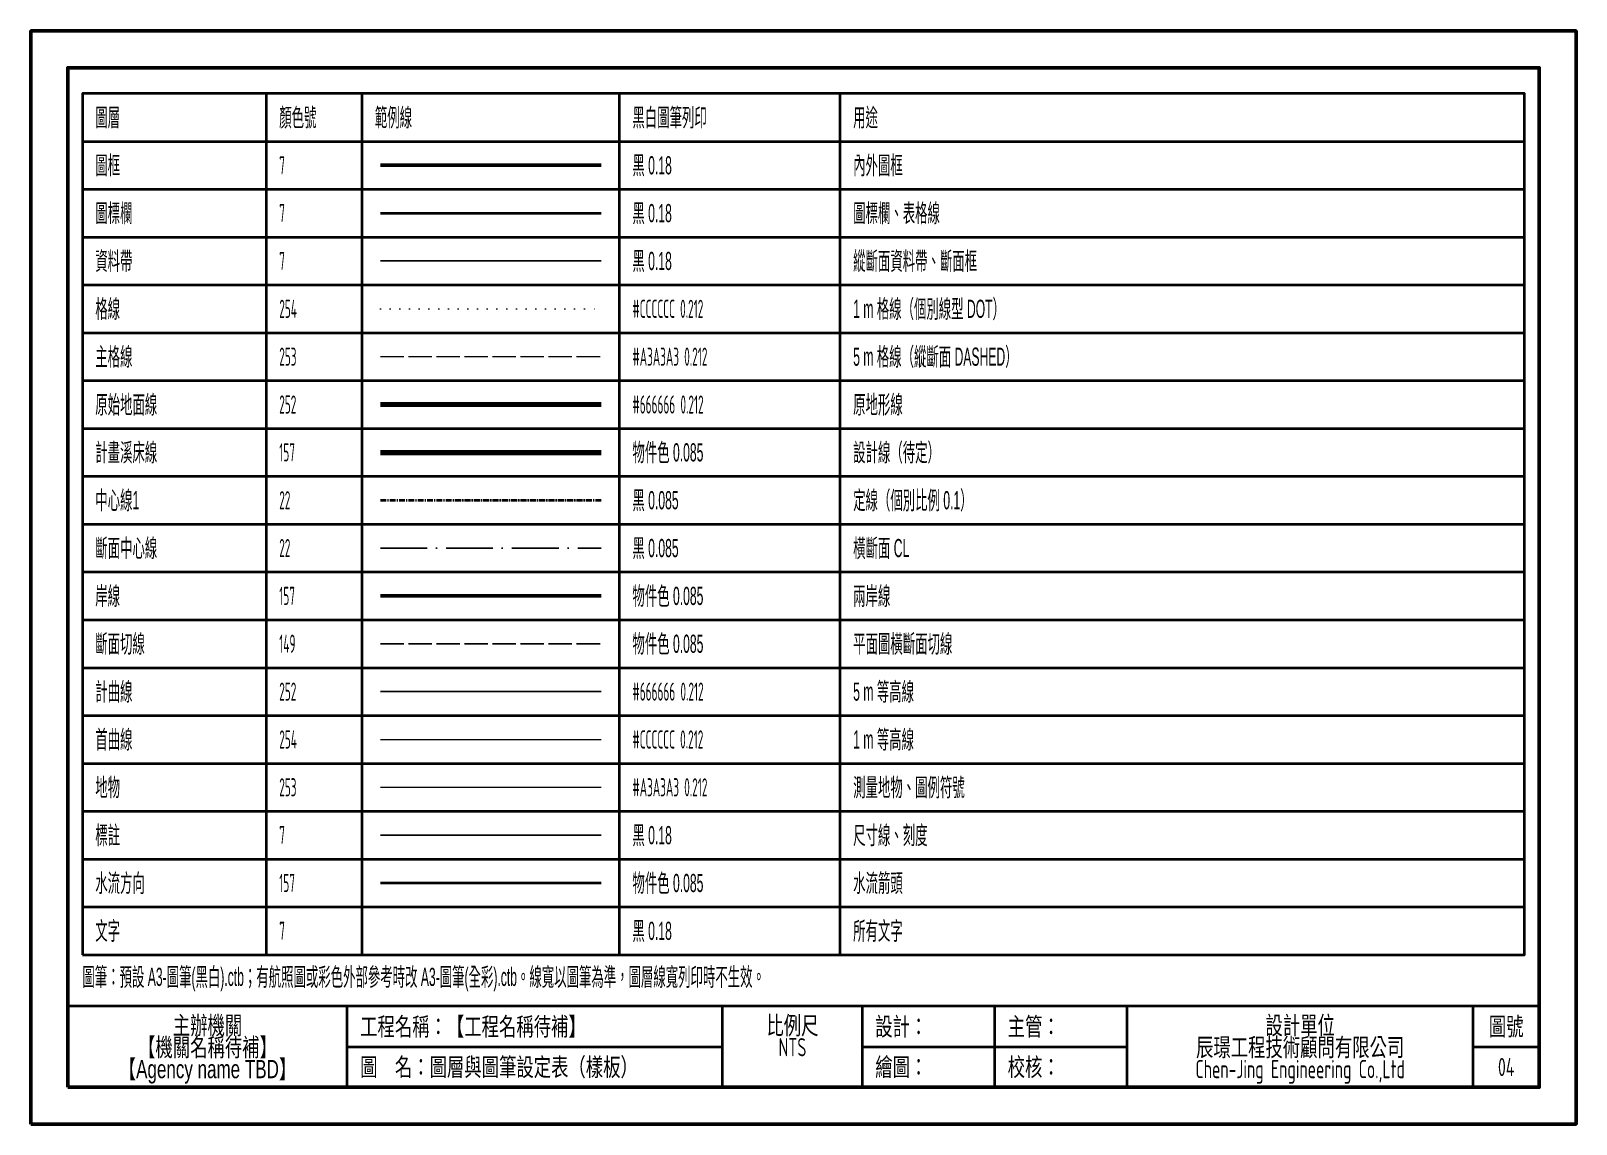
# Model space of a CAD drawing. Header units: millimetres. Extents: x 0 to 1770, y 0 to 297.
# Drawn here: x 1350 to 1770, y 0 to 297 of the extents above; entities that cross this region are included whole.
import ezdxf
from ezdxf.enums import TextEntityAlignment as Align

# ---------------------------------------------------------------- set-up
doc = ezdxf.new("R2010")
doc.units = ezdxf.units.MM
doc.header["$LTSCALE"] = 5
for name, pattern in [('CENTER', [5.08, 3.175, -0.635, 0.635, -0.635]), ('DASHDOT', [3.556, 2.54, -0.508, 0, -0.508]), ('DASHED', [1.524, 1.27, -0.254]), ('DOT', [0.508, 0, -0.508])]:
    doc.linetypes.add(name, pattern=pattern)
for name, color, linetype, lineweight in [('中心線1', 22, 'CENTER', 35), ('主格線', 253, 'Continuous', 18), ('原始地面線', 252, 'Continuous', 70), ('圖框', 7, 'Continuous', 50), ('圖標欄', 7, 'Continuous', 35), ('地物', 253, 'Continuous', 13), ('岸線', 157, 'Continuous', 50), ('斷面中心線', 22, 'DASHDOT', 25), ('斷面切線', 149, 'DASHED', 25), ('格線', 254, 'Continuous', 13), ('標註', 7, 'Continuous', 25), ('水流方向', 157, 'Continuous', 35), ('計曲線', 252, 'Continuous', 25), ('計畫溪床線', 157, 'Continuous', 100), ('資料帶', 7, 'Continuous', 25), ('首曲線', 254, 'Continuous', 9)]:
    doc.layers.add(name, color=color, linetype=linetype, lineweight=lineweight)
doc.layers.add('文字', color=7, linetype='Continuous')
doc.styles.add('GENIE', font='GENIE.shx')
doc.styles.add('GENISO', font='GENISO.shx')

msp = doc.modelspace()

# ---------------------------------------------------------------- texts
at = {"layer": '文字'}
for s, style, width, p in [('圖層', 'GENIE', 0.5, (1367.5, 273.5)), ('顏色號', 'GENIE', 0.5, (1417.5, 273.5)), ('範例線', 'GENIE', 0.5, (1443.5, 273.5)), ('黑白圖筆列印', 'GENIE', 0.5, (1513.5, 273.5)), ('用途', 'GENIE', 0.5, (1573.5, 273.5)), ('圖框', 'GENIE', 0.5, (1367.5, 260.5)), ('7', 'GENISO', 0.5, (1417.5, 260.5)), ('黑 0.18', 'GENIE', 0.5, (1513.5, 260.5)), ('內外圖框', 'GENIE', 0.5, (1573.5, 260.5)), ('圖標欄', 'GENIE', 0.5, (1367.5, 247.5)), ('7', 'GENISO', 0.5, (1417.5, 247.5)), ('黑 0.18', 'GENIE', 0.5, (1513.5, 247.5)), ('圖標欄、表格線', 'GENIE', 0.5, (1573.5, 247.5)), ('資料帶', 'GENIE', 0.5, (1367.5, 234.5)), ('7', 'GENISO', 0.5, (1417.5, 234.5)), ('黑 0.18', 'GENIE', 0.5, (1513.5, 234.5)), ('縱斷面資料帶、斷面框', 'GENIE', 0.5, (1573.5, 234.5)), ('格線', 'GENIE', 0.5, (1367.5, 221.5)), ('254', 'GENISO', 0.5, (1417.5, 221.5)), ('#CCCCCC 0.212', 'GENISO', 0.5, (1513.5, 221.5)), ('1 m 格線（個別線型 DOT）', 'GENIE', 0.5, (1573.5, 221.5)), ('主格線', 'GENIE', 0.5, (1367.5, 208.5)), ('253', 'GENISO', 0.5, (1417.5, 208.5)), ('#A3A3A3 0.212', 'GENISO', 0.5, (1513.5, 208.5)), ('5 m 格線（縱斷面 DASHED）', 'GENIE', 0.5, (1573.5, 208.5)), ('原始地面線', 'GENIE', 0.5, (1367.5, 195.5)), ('252', 'GENISO', 0.5, (1417.5, 195.5)), ('#666666 0.212', 'GENISO', 0.5, (1513.5, 195.5)), ('原地形線', 'GENIE', 0.5, (1573.5, 195.5)), ('計畫溪床線', 'GENIE', 0.5, (1367.5, 182.5)), ('157', 'GENISO', 0.5, (1417.5, 182.5)), ('物件色 0.085', 'GENIE', 0.5, (1513.5, 182.5)), ('設計線（待定）', 'GENIE', 0.5, (1573.5, 182.5)), ('中心線1', 'GENIE', 0.5, (1367.5, 169.5)), ('黑 0.085', 'GENIE', 0.5, (1513.5, 169.5)), ('定線（個別比例 0.1）', 'GENIE', 0.5, (1573.5, 169.5)), ('22', 'GENISO', 0.5, (1417.5, 169.5)), ('斷面中心線', 'GENIE', 0.5, (1367.5, 156.5)), ('橫斷面 CL', 'GENIE', 0.5, (1573.5, 156.5)), ('22', 'GENISO', 0.5, (1417.5, 156.5)), ('黑 0.085', 'GENIE', 0.5, (1513.5, 156.5)), ('岸線', 'GENIE', 0.5, (1367.5, 143.5)), ('157', 'GENISO', 0.5, (1417.5, 143.5)), ('物件色 0.085', 'GENIE', 0.5, (1513.5, 143.5)), ('兩岸線', 'GENIE', 0.5, (1573.5, 143.5)), ('斷面切線', 'GENIE', 0.5, (1367.5, 130.5)), ('149', 'GENISO', 0.5, (1417.5, 130.5)), ('物件色 0.085', 'GENIE', 0.5, (1513.5, 130.5)), ('平面圖橫斷面切線', 'GENIE', 0.5, (1573.5, 130.5)), ('計曲線', 'GENIE', 0.5, (1367.5, 117.5)), ('252', 'GENISO', 0.5, (1417.5, 117.5)), ('#666666 0.212', 'GENISO', 0.5, (1513.5, 117.5)), ('5 m 等高線', 'GENIE', 0.5, (1573.5, 117.5)), ('首曲線', 'GENIE', 0.5, (1367.5, 104.5)), ('254', 'GENISO', 0.5, (1417.5, 104.5)), ('#CCCCCC 0.212', 'GENISO', 0.5, (1513.5, 104.5)), ('1 m 等高線', 'GENIE', 0.5, (1573.5, 104.5)), ('地物', 'GENIE', 0.5, (1367.5, 91.5)), ('253', 'GENISO', 0.5, (1417.5, 91.5)), ('#A3A3A3 0.212', 'GENISO', 0.5, (1513.5, 91.5)), ('測量地物、圖例符號', 'GENIE', 0.5, (1573.5, 91.5)), ('標註', 'GENIE', 0.5, (1367.5, 78.5)), ('7', 'GENISO', 0.5, (1417.5, 78.5)), ('黑 0.18', 'GENIE', 0.5, (1513.5, 78.5)), ('尺寸線、刻度', 'GENIE', 0.5, (1573.5, 78.5)), ('水流方向', 'GENIE', 0.5, (1367.5, 65.5)), ('157', 'GENISO', 0.5, (1417.5, 65.5)), ('物件色 0.085', 'GENIE', 0.5, (1513.5, 65.5)), ('水流箭頭', 'GENIE', 0.5, (1573.5, 65.5)), ('文字', 'GENIE', 0.5, (1367.5, 52.5)), ('7', 'GENISO', 0.5, (1417.5, 52.5)), ('黑 0.18', 'GENIE', 0.5, (1513.5, 52.5)), ('所有文字', 'GENIE', 0.5, (1573.5, 52.5)), ('圖筆：預設 A3-圖筆(黑白).ctb；有航照圖或彩色外部參考時改 A3-圖筆(全彩).ctb。線寬以圖筆為準，圖層線寬列印時不生效。', 'GENIE', 0.5, (1364, 40)), ('工程名稱：【工程名稱待補】', 'GENIE', 0.7, (1439.5, 26.5)), ('設計：', 'GENIE', 0.7, (1579.5, 26.5)), ('主管：', 'GENIE', 0.7, (1615.5, 26.5)), ('圖\u3000名：圖層與圖筆設定表（樣板）', 'GENIE', 0.7, (1439.5, 15.5)), ('繪圖：', 'GENIE', 0.7, (1579.5, 15.5)), ('校核：', 'GENIE', 0.7, (1615.5, 15.5))]:
    msp.add_text(s, height=4.94, dxfattribs=dict(at, style=style, width=width)).set_placement(p, align=Align.MIDDLE_LEFT)
at = {"layer": '文字', "width": 0.7}
for s, style, p in [('主辦機關', 'GENIE', (1398, 26.82)), ('比例尺', 'GENIE', (1557, 26.82)), ('設計單位', 'GENIE', (1695, 26.82)), ('圖號', 'GENIE', (1751, 26.5)), ('【機關名稱待補】', 'GENIE', (1398, 20.88)), ('NTS', 'GENISO', (1557, 20.88)), ('辰璟工程技術顧問有限公司', 'GENIE', (1695, 20.88)), ('【Agency name TBD】', 'GENIE', (1398, 14.94)), ('Chen-Jing Engineering Co.,Ltd', 'GENISO', (1695, 14.94)), ('04', 'GENISO', (1751, 15.5))]:
    msp.add_text(s, height=4.94, dxfattribs=dict(at, style=style)).set_placement(p, align=Align.MIDDLE_CENTER)

# ---------------------------------------------------------------- linework, layer by layer
at = {"layer": '中心線1', "linetype": 'CENTER', "ltscale": 0.1}
msp.add_lwpolyline([(1445, 169.5), (1505, 169.5)], dxfattribs=at)
at = {"layer": '主格線', "linetype": 'DASHED'}
msp.add_lwpolyline([(1445, 208.5), (1505, 208.5)], dxfattribs=at)
at = {"layer": '原始地面線'}
msp.add_lwpolyline([(1445, 195.5), (1505, 195.5)], dxfattribs=at)
at = {"layer": '圖框'}
for points in [[(1350, 0), (1770, 0), (1770, 297), (1350, 297), (1350, 0)], [(1360, 10), (1760, 10), (1760, 287), (1360, 287), (1360, 10)], [(1445, 260.5), (1505, 260.5)]]:
    msp.add_lwpolyline(points, dxfattribs=at)
at = {"layer": '圖標欄'}
for points in [[(1364, 46), (1756, 46), (1756, 280), (1364, 280), (1364, 46)], [(1414, 46), (1414, 280)], [(1440, 46), (1440, 280)], [(1510, 46), (1510, 280)], [(1570, 46), (1570, 280)], [(1364, 267), (1756, 267)], [(1364, 254), (1756, 254)], [(1445, 247.5), (1505, 247.5)], [(1364, 241), (1756, 241)], [(1364, 228), (1756, 228)], [(1364, 215), (1756, 215)], [(1364, 202), (1756, 202)], [(1364, 189), (1756, 189)], [(1364, 176), (1756, 176)], [(1364, 163), (1756, 163)], [(1364, 150), (1756, 150)], [(1364, 137), (1756, 137)], [(1364, 124), (1756, 124)], [(1364, 111), (1756, 111)], [(1364, 98), (1756, 98)], [(1364, 85), (1756, 85)], [(1364, 72), (1756, 72)], [(1364, 59), (1756, 59)], [(1360, 10), (1760, 10), (1760, 32), (1360, 32), (1360, 10)], [(1436, 10), (1436, 32)], [(1538, 10), (1538, 32)], [(1576, 10), (1576, 32)], [(1612, 10), (1612, 32)], [(1648, 10), (1648, 32)], [(1742, 10), (1742, 32)], [(1436, 21), (1538, 21)], [(1576, 21), (1648, 21)], [(1742, 21), (1760, 21)]]:
    msp.add_lwpolyline(points, dxfattribs=at)
at = {"layer": '地物'}
msp.add_lwpolyline([(1445, 91.5), (1505, 91.5)], dxfattribs=at)
at = {"layer": '岸線'}
msp.add_lwpolyline([(1445, 143.5), (1505, 143.5)], dxfattribs=at)
at = {"layer": '斷面中心線'}
msp.add_lwpolyline([(1445, 156.5), (1505, 156.5)], dxfattribs=at)
at = {"layer": '斷面切線'}
msp.add_lwpolyline([(1445, 130.5), (1505, 130.5)], dxfattribs=at)
at = {"layer": '格線', "linetype": 'DOT'}
msp.add_lwpolyline([(1445, 221.5), (1505, 221.5)], dxfattribs=at)
at = {"layer": '標註'}
msp.add_lwpolyline([(1445, 78.5), (1505, 78.5)], dxfattribs=at)
at = {"layer": '水流方向'}
msp.add_lwpolyline([(1445, 65.5), (1505, 65.5)], dxfattribs=at)
at = {"layer": '計曲線'}
msp.add_lwpolyline([(1445, 117.5), (1505, 117.5)], dxfattribs=at)
at = {"layer": '計畫溪床線'}
msp.add_lwpolyline([(1445, 182.5), (1505, 182.5)], dxfattribs=at)
at = {"layer": '資料帶'}
msp.add_lwpolyline([(1445, 234.5), (1505, 234.5)], dxfattribs=at)
at = {"layer": '首曲線'}
msp.add_lwpolyline([(1445, 104.5), (1505, 104.5)], dxfattribs=at)

msp.set_redraw_order([(e.dxf.handle, doc.entitydb.next_handle()) for e in msp.query("TEXT MTEXT ATTDEF DIMENSION ARC_DIMENSION")])  # texts and dimensions are drawn at this point

doc.saveas('drawing.dxf')
